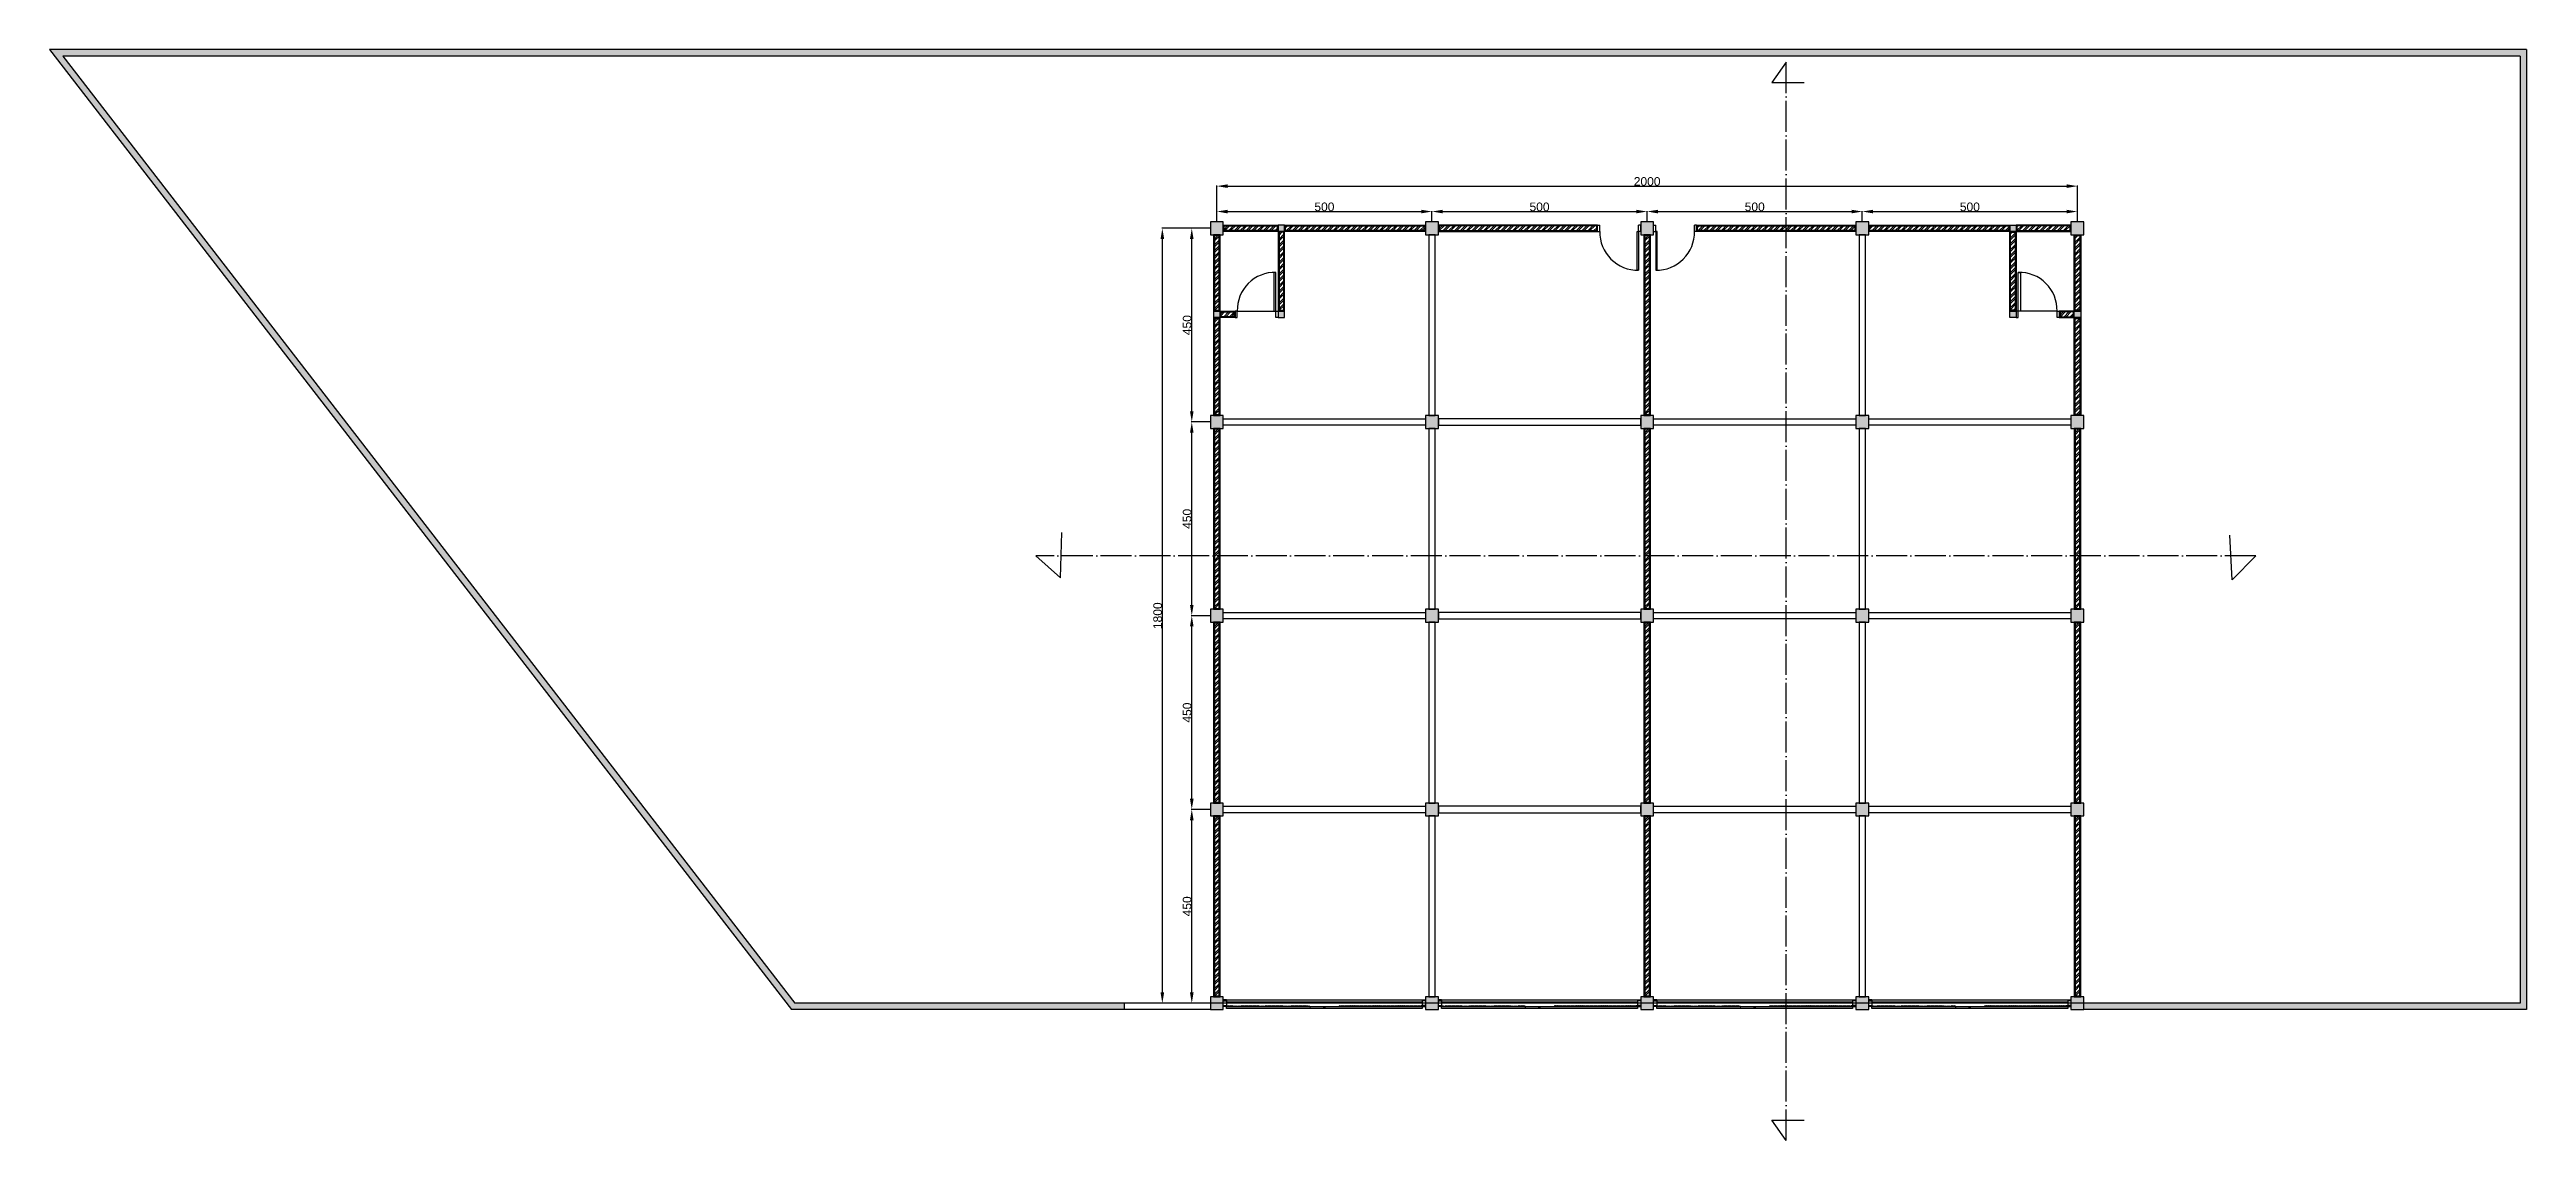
# Model space of a CAD drawing. Header units: centimetres. Extents: x 134057 to 145613, y 5028 to 39996.
# Drawn here: x 139857 to 145613, y 36708 to 39242 of the extents above; entities that cross this region are included whole.
import ezdxf

# ---------------------------------------------------------------- set-up
doc = ezdxf.new("R2010")
doc.units = ezdxf.units.CM
doc.header["$PDMODE"] = 2
doc.linetypes.add('ACAD_ISO04W100', pattern=[30, 24, -3, 0, -3])
for name, color, linetype in [('dinding', 151, 'Continuous'), ('kolom', 141, 'Continuous'), ('kuzen', 191, 'Continuous')]:
    doc.layers.add(name, color=color, linetype=linetype)
doc.layers.add('dinding dalam', color=101, linetype='Continuous', lineweight=25)
doc.layers.add('Pintu ruko', color=10, linetype='Continuous', lineweight=25)
doc.styles.get("Standard").update_dxf_attribs({"font": 'arial.ttf'})
doc.dimstyles.new('ISO-25', dxfattribs={"dimtxt": 2.5, "dimasz": 2.5, "dimexe": 1.25, "dimexo": 0.625, "dimtad": 1, "dimtxsty": 'Standard', "dimcen": 2.5, "dimadec": 0, "dimazin": 0, "dimtfac": 1, "dimtmove": 0, "dimatfit": 3, "dimfxl": 1, "dimarcsym": 0})
pattern_1 = [(45, (150, 0), (-6.7351921, 6.7351921), []), (45, (154.49, 0), (-6.7351921, 6.7351921), [])]

msp = doc.modelspace()

# ---------------------------------------------------------------- blocks, each defined once
blk = doc.blocks.new('*D3')
at = {"layer": 'Defpoints', "color": 0, "transparency": 16777216}
for p in [(143069.8, 38865.8), (142569.8, 38842), (143069.8, 38842)]:
    blk.add_point(p, dxfattribs=at)
at = {"layer": 'dinding', "color": 0, "lineweight": -2, "transparency": 16777216}
for p, q in [((142569.8, 38842.7), (142569.8, 38867)), ((142594.8, 38865.8), (143044.8, 38865.8)), ((143069.8, 38842.7), (143069.8, 38867))]:
    blk.add_line(p, q, dxfattribs=at)
at = {"layer": 'dinding', "color": 0, "transparency": 16777216}
for points in [[(142594.8, 38869.9), (142594.8, 38861.6), (142569.8, 38865.8)], [(143044.8, 38869.9), (143044.8, 38861.6), (143069.8, 38865.8)]]:
    blk.add_solid(points, dxfattribs=at)
at = {"layer": 'dinding', "color": 0, "transparency": 16777216, "insert": (142819.8, 38876.6), "char_height": 20, "attachment_point": 5}
blk.add_mtext('500', dxfattribs=at)
blk = doc.blocks.new('*D4')
at = {"layer": 'Defpoints', "color": 0, "transparency": 16777216}
for p in [(143569.8, 38865.8), (143069.8, 38842), (143569.8, 38842)]:
    blk.add_point(p, dxfattribs=at)
at = {"layer": 'dinding', "color": 0, "lineweight": -2, "transparency": 16777216}
for p, q in [((143069.8, 38842.7), (143069.8, 38867)), ((143094.8, 38865.8), (143544.8, 38865.8)), ((143569.8, 38842.7), (143569.8, 38867))]:
    blk.add_line(p, q, dxfattribs=at)
at = {"layer": 'dinding', "color": 0, "transparency": 16777216}
for points in [[(143094.8, 38869.9), (143094.8, 38861.6), (143069.8, 38865.8)], [(143544.8, 38869.9), (143544.8, 38861.6), (143569.8, 38865.8)]]:
    blk.add_solid(points, dxfattribs=at)
at = {"layer": 'dinding', "color": 0, "transparency": 16777216, "insert": (143319.8, 38876.6), "char_height": 20, "attachment_point": 5}
blk.add_mtext('500', dxfattribs=at)
blk = doc.blocks.new('*D5')
at = {"layer": 'Defpoints', "color": 0, "transparency": 16777216}
for p in [(144069.8, 38865.8), (143569.8, 38842), (144069.8, 38842)]:
    blk.add_point(p, dxfattribs=at)
at = {"layer": 'dinding', "color": 0, "lineweight": -2, "transparency": 16777216}
for p, q in [((143569.8, 38842.7), (143569.8, 38867)), ((143594.8, 38865.8), (144044.8, 38865.8)), ((144069.8, 38842.7), (144069.8, 38867))]:
    blk.add_line(p, q, dxfattribs=at)
at = {"layer": 'dinding', "color": 0, "transparency": 16777216}
for points in [[(143594.8, 38869.9), (143594.8, 38861.6), (143569.8, 38865.8)], [(144044.8, 38869.9), (144044.8, 38861.6), (144069.8, 38865.8)]]:
    blk.add_solid(points, dxfattribs=at)
at = {"layer": 'dinding', "color": 0, "transparency": 16777216, "insert": (143819.8, 38876.6), "char_height": 20, "attachment_point": 5}
blk.add_mtext('500', dxfattribs=at)
blk = doc.blocks.new('*D6')
at = {"layer": 'Defpoints', "color": 0, "transparency": 16777216}
for p in [(144569.8, 38865.8), (144069.8, 38842), (144569.8, 38842)]:
    blk.add_point(p, dxfattribs=at)
at = {"layer": 'dinding', "color": 0, "lineweight": -2, "transparency": 16777216}
for p, q in [((144069.8, 38842.7), (144069.8, 38867)), ((144094.8, 38865.8), (144544.8, 38865.8)), ((144569.8, 38842.7), (144569.8, 38867))]:
    blk.add_line(p, q, dxfattribs=at)
at = {"layer": 'dinding', "color": 0, "transparency": 16777216}
for points in [[(144094.8, 38869.9), (144094.8, 38861.6), (144069.8, 38865.8)], [(144544.8, 38869.9), (144544.8, 38861.6), (144569.8, 38865.8)]]:
    blk.add_solid(points, dxfattribs=at)
at = {"layer": 'dinding', "color": 0, "transparency": 16777216, "insert": (144319.8, 38876.6), "char_height": 20, "attachment_point": 5}
blk.add_mtext('500', dxfattribs=at)
blk = doc.blocks.new('*D7')
at = {"layer": 'Defpoints', "color": 0, "transparency": 16777216}
for p in [(144569.8, 38924.8), (142569.8, 38842), (144569.8, 38842)]:
    blk.add_point(p, dxfattribs=at)
at = {"layer": 'dinding', "color": 0, "lineweight": -2, "transparency": 16777216}
for p, q in [((142569.8, 38842.7), (142569.8, 38926.1)), ((142594.8, 38924.8), (144544.8, 38924.8)), ((144569.8, 38842.7), (144569.8, 38926.1))]:
    blk.add_line(p, q, dxfattribs=at)
at = {"layer": 'dinding', "color": 0, "transparency": 16777216}
for points in [[(142594.8, 38929), (142594.8, 38920.6), (142569.8, 38924.8)], [(144544.8, 38929), (144544.8, 38920.6), (144569.8, 38924.8)]]:
    blk.add_solid(points, dxfattribs=at)
at = {"layer": 'dinding', "color": 0, "transparency": 16777216, "insert": (143569.8, 38935.6), "char_height": 20, "attachment_point": 5}
blk.add_mtext('2000', dxfattribs=at)
blk = doc.blocks.new('*D8')
at = {"layer": 'Defpoints', "color": 0, "transparency": 16777216}
for p in [(142511.6, 38827), (142554.8, 38827), (142554.8, 38377)]:
    blk.add_point(p, dxfattribs=at)
at = {"layer": 'dinding', "color": 0, "lineweight": -2, "transparency": 16777216}
for p, q in [((142554.2, 38827), (142510.4, 38827)), ((142511.6, 38402), (142511.6, 38802)), ((142554.2, 38377), (142510.4, 38377))]:
    blk.add_line(p, q, dxfattribs=at)
at = {"layer": 'dinding', "color": 0, "transparency": 16777216}
for points in [[(142507.4, 38802), (142515.8, 38802), (142511.6, 38827)], [(142507.4, 38402), (142515.8, 38402), (142511.6, 38377)]]:
    blk.add_solid(points, dxfattribs=at)
at = {"layer": 'dinding', "color": 0, "transparency": 16777216, "insert": (142500.8, 38602), "char_height": 20, "attachment_point": 5, "rotation": 90}
blk.add_mtext('450', dxfattribs=at)
blk = doc.blocks.new('*D9')
at = {"layer": 'Defpoints', "color": 0, "transparency": 16777216}
for p in [(142511.6, 38377), (142554.8, 38377), (142554.8, 37927)]:
    blk.add_point(p, dxfattribs=at)
at = {"layer": 'dinding', "color": 0, "lineweight": -2, "transparency": 16777216}
for p, q in [((142554.2, 38377), (142510.4, 38377)), ((142511.6, 37952), (142511.6, 38352)), ((142554.2, 37927), (142510.4, 37927))]:
    blk.add_line(p, q, dxfattribs=at)
at = {"layer": 'dinding', "color": 0, "transparency": 16777216}
for points in [[(142507.4, 38352), (142515.8, 38352), (142511.6, 38377)], [(142507.4, 37952), (142515.8, 37952), (142511.6, 37927)]]:
    blk.add_solid(points, dxfattribs=at)
at = {"layer": 'dinding', "color": 0, "transparency": 16777216, "insert": (142500.8, 38152), "char_height": 20, "attachment_point": 5, "rotation": 90}
blk.add_mtext('450', dxfattribs=at)
blk = doc.blocks.new('*D10')
at = {"layer": 'Defpoints', "color": 0, "transparency": 16777216}
for p in [(142511.6, 37927), (142554.8, 37927), (142554.8, 37477)]:
    blk.add_point(p, dxfattribs=at)
at = {"layer": 'dinding', "color": 0, "lineweight": -2, "transparency": 16777216}
for p, q in [((142554.2, 37927), (142510.4, 37927)), ((142511.6, 37502), (142511.6, 37902)), ((142554.2, 37477), (142510.4, 37477))]:
    blk.add_line(p, q, dxfattribs=at)
at = {"layer": 'dinding', "color": 0, "transparency": 16777216}
for points in [[(142507.4, 37902), (142515.8, 37902), (142511.6, 37927)], [(142507.4, 37502), (142515.8, 37502), (142511.6, 37477)]]:
    blk.add_solid(points, dxfattribs=at)
at = {"layer": 'dinding', "color": 0, "transparency": 16777216, "insert": (142500.8, 37702), "char_height": 20, "attachment_point": 5, "rotation": 90}
blk.add_mtext('450', dxfattribs=at)
blk = doc.blocks.new('*D11')
at = {"layer": 'Defpoints', "color": 0, "transparency": 16777216}
for p in [(142511.6, 37477), (142554.8, 37477), (142554.8, 37027)]:
    blk.add_point(p, dxfattribs=at)
at = {"layer": 'dinding', "color": 0, "lineweight": -2, "transparency": 16777216}
for p, q in [((142554.2, 37477), (142510.4, 37477)), ((142511.6, 37052), (142511.6, 37452)), ((142554.2, 37027), (142510.4, 37027))]:
    blk.add_line(p, q, dxfattribs=at)
at = {"layer": 'dinding', "color": 0, "transparency": 16777216}
for points in [[(142507.4, 37452), (142515.8, 37452), (142511.6, 37477)], [(142507.4, 37052), (142515.8, 37052), (142511.6, 37027)]]:
    blk.add_solid(points, dxfattribs=at)
at = {"layer": 'dinding', "color": 0, "transparency": 16777216, "insert": (142500.8, 37252), "char_height": 20, "attachment_point": 5, "rotation": 90}
blk.add_mtext('450', dxfattribs=at)
blk = doc.blocks.new('*D12')
at = {"layer": 'Defpoints', "color": 0, "transparency": 16777216}
for p in [(142443.2, 38827), (142554.8, 38827), (142554.8, 37027)]:
    blk.add_point(p, dxfattribs=at)
at = {"layer": 'dinding', "color": 0, "lineweight": -2, "transparency": 16777216}
for p, q in [((142554.2, 38827), (142442, 38827)), ((142443.2, 37052), (142443.2, 38802)), ((142554.2, 37027), (142442, 37027))]:
    blk.add_line(p, q, dxfattribs=at)
at = {"layer": 'dinding', "color": 0, "transparency": 16777216}
for points in [[(142439, 38802), (142447.4, 38802), (142443.2, 38827)], [(142439, 37052), (142447.4, 37052), (142443.2, 37027)]]:
    blk.add_solid(points, dxfattribs=at)
at = {"layer": 'dinding', "color": 0, "transparency": 16777216, "insert": (142432.4, 37927), "char_height": 20, "attachment_point": 5, "rotation": 90}
blk.add_mtext('1800', dxfattribs=at)

# ---------------------------------------------------------------- dimensions: what is measured, and where the dimension line sits
at = {"layer": 'dinding'}
for base, p1, p2, picture, middle in [((144569.82, 38924.805), (142569.82, 38842.027), (144569.82, 38842.027), '*D7', (143569.82, 38935.642)), ((143069.82, 38865.769), (142569.82, 38842.027), (143069.82, 38842.027), '*D3', (142819.82, 38876.605)), ((143569.82, 38865.769), (143069.82, 38842.027), (143569.82, 38842.027), '*D4', (143319.82, 38876.605)), ((144069.82, 38865.769), (143569.82, 38842.027), (144069.82, 38842.027), '*D5', (143819.82, 38876.605)), ((144569.82, 38865.769), (144069.82, 38842.027), (144569.82, 38842.027), '*D6', (144319.82, 38876.605))]:
    dim = msp.add_linear_dim(base=base, p1=p1, p2=p2, dimstyle='ISO-25', override={"dimtxt": 20, "dimasz": 25}, dxfattribs=at)
    dim.commit()
    dim.dimension.update_dxf_attribs({"geometry": picture, "text_midpoint": middle})
for base, p1, p2, picture, middle in [((142443.2, 38827.027), (142554.82, 37027.027), (142554.82, 38827.027), '*D12', (142432.364, 37927.027)), ((142511.605, 38827.027), (142554.82, 38377.027), (142554.82, 38827.027), '*D8', (142500.768, 38602.027)), ((142511.605, 38377.027), (142554.82, 37927.027), (142554.82, 38377.027), '*D9', (142500.768, 38152.027)), ((142511.605, 37927.027), (142554.82, 37477.027), (142554.82, 37927.027), '*D10', (142500.768, 37702.027)), ((142511.605, 37477.027), (142554.82, 37027.027), (142554.82, 37477.027), '*D11', (142500.768, 37252.027))]:
    dim = msp.add_linear_dim(base=base, p1=p1, p2=p2, angle=90, dimstyle='ISO-25', override={"dimtxt": 20, "dimasz": 25}, dxfattribs=at)
    dim.commit()
    dim.dimension.update_dxf_attribs({"geometry": picture, "text_midpoint": middle})

# ---------------------------------------------------------------- hatches: boundary and pattern name
at = {"layer": 'dinding', "true_color": 0x636466}
h = msp.add_hatch(dxfattribs=at)
h.set_pattern_fill('AR-CONC', color=251, scale=0.087)
h.paths.add_polyline_path([(142354.82, 37027.027), (141588.938, 37027.027), (139887.695, 39227.027), (139857.133, 39242.027), (141581.576, 37012.027), (142354.82, 37012.027)])
h = msp.add_hatch(dxfattribs=at)
h.set_pattern_fill('AR-CONC', color=251, scale=0.087)
h.paths.add_polyline_path([(145613.301, 39242.027), (139857.133, 39242.027), (139887.695, 39227.027), (145598.301, 39227.027), (145598.301, 37027.027), (144584.82, 37027.027), (144584.82, 37012.027), (145613.301, 37012.027)])
h = msp.add_hatch(color=251, dxfattribs=at)
h.dxf.hatch_style = 1
h.paths.add_polyline_path([(142584.82, 38842.027), (142554.82, 38842.027), (142554.82, 38812.027), (142584.82, 38812.027)])
h.paths.add_polyline_path([(142727.32, 38834.527), (142712.32, 38834.527), (142712.32, 38819.527), (142727.32, 38819.527)])
h.paths.add_polyline_path([(142577.32, 38634.527), (142562.32, 38634.527), (142562.32, 38619.527), (142577.32, 38619.527)])
h.paths.add_polyline_path([(142727.32, 38634.527), (142712.32, 38634.527), (142712.32, 38619.527), (142727.32, 38619.527)])
h.paths.add_polyline_path([(143084.82, 38842.027), (143054.82, 38842.027), (143054.82, 38812.027), (143084.82, 38812.027)])
h.paths.add_polyline_path([(143584.82, 38842.027), (143554.82, 38842.027), (143554.82, 38812.027), (143584.82, 38812.027)])
h.paths.add_polyline_path([(144084.82, 38842.027), (144054.82, 38842.027), (144054.82, 38812.027), (144084.82, 38812.027)])
h.paths.add_polyline_path([(144427.32, 38834.527), (144412.32, 38834.527), (144412.32, 38819.527), (144427.32, 38819.527)])
h.paths.add_polyline_path([(144584.82, 38842.027), (144554.82, 38842.027), (144554.82, 38812.027), (144584.82, 38812.027)])
h.paths.add_polyline_path([(144427.32, 38634.527), (144412.32, 38634.527), (144412.32, 38619.527), (144427.32, 38619.527)])
h.paths.add_polyline_path([(144577.32, 38634.527), (144562.32, 38634.527), (144562.32, 38619.527), (144577.32, 38619.527)])
h.paths.add_polyline_path([(144584.82, 38392.027), (144554.82, 38392.027), (144554.82, 38362.027), (144584.82, 38362.027)])
h.paths.add_polyline_path([(144084.82, 38392.027), (144054.82, 38392.027), (144054.82, 38362.027), (144084.82, 38362.027)])
h.paths.add_polyline_path([(143584.82, 38392.027), (143554.82, 38392.027), (143554.82, 38362.027), (143584.82, 38362.027)])
h.paths.add_polyline_path([(143084.82, 38392.027), (143054.82, 38392.027), (143054.82, 38362.027), (143084.82, 38362.027)])
h.paths.add_polyline_path([(142584.82, 38392.027), (142554.82, 38392.027), (142554.82, 38362.027), (142584.82, 38362.027)])
h.paths.add_polyline_path([(142584.82, 37942.027), (142554.82, 37942.027), (142554.82, 37912.027), (142584.82, 37912.027)])
h.paths.add_polyline_path([(143084.82, 37942.027), (143054.82, 37942.027), (143054.82, 37912.027), (143084.82, 37912.027)])
h.paths.add_polyline_path([(143584.82, 37942.027), (143554.82, 37942.027), (143554.82, 37912.027), (143584.82, 37912.027)])
h.paths.add_polyline_path([(144084.82, 37942.027), (144054.82, 37942.027), (144054.82, 37912.027), (144084.82, 37912.027)])
h.paths.add_polyline_path([(144584.82, 37942.027), (144554.82, 37942.027), (144554.82, 37912.027), (144584.82, 37912.027)])
h.paths.add_polyline_path([(144584.82, 37492.027), (144554.82, 37492.027), (144554.82, 37462.027), (144584.82, 37462.027)])
h.paths.add_polyline_path([(144084.82, 37492.027), (144054.82, 37492.027), (144054.82, 37462.027), (144084.82, 37462.027)])
h.paths.add_polyline_path([(143584.82, 37492.027), (143554.82, 37492.027), (143554.82, 37462.027), (143584.82, 37462.027)])
h.paths.add_polyline_path([(143084.82, 37492.027), (143054.82, 37492.027), (143054.82, 37462.027), (143084.82, 37462.027)])
h.paths.add_polyline_path([(142584.82, 37492.027), (142554.82, 37492.027), (142554.82, 37462.027), (142584.82, 37462.027)])
h.paths.add_polyline_path([(142584.82, 37027.027), (142554.82, 37027.027), (142554.82, 37012.027), (142584.82, 37012.027)])
h.paths.add_polyline_path([(142584.82, 37042.027), (142554.82, 37042.027), (142554.82, 37027.027), (142584.82, 37027.027)])
h.paths.add_polyline_path([(143084.82, 37027.027), (143054.82, 37027.027), (143054.82, 37012.027), (143084.82, 37012.027)])
h.paths.add_polyline_path([(143084.82, 37042.027), (143054.82, 37042.027), (143054.82, 37027.027), (143084.82, 37027.027)])
h.paths.add_polyline_path([(143584.82, 37027.027), (143554.82, 37027.027), (143554.82, 37012.027), (143584.82, 37012.027)])
h.paths.add_polyline_path([(143584.82, 37042.027), (143554.82, 37042.027), (143554.82, 37027.027), (143584.82, 37027.027)])
h.paths.add_polyline_path([(144084.82, 37027.027), (144054.82, 37027.027), (144054.82, 37012.027), (144084.82, 37012.027)])
h.paths.add_polyline_path([(144084.82, 37042.027), (144054.82, 37042.027), (144054.82, 37027.027), (144084.82, 37027.027)])
h.paths.add_polyline_path([(144584.82, 37027.027), (144554.82, 37027.027), (144554.82, 37012.027), (144584.82, 37012.027)])
h.paths.add_polyline_path([(144584.82, 37042.027), (144554.82, 37042.027), (144554.82, 37027.027), (144584.82, 37027.027)])
h = msp.add_hatch(dxfattribs=at)
h.set_pattern_fill('ANSI32', color=251)
h.paths.add_polyline_path([(142575.32, 38810.027), (142569.82, 38810.027), (142569.82, 38636.527), (142575.32, 38636.527)])
h.paths.add_polyline_path([(142569.82, 38810.027), (142564.32, 38810.027), (142564.32, 38636.527), (142569.82, 38636.527)])
h = msp.add_hatch(dxfattribs=at)
h.set_pattern_fill('ANSI32', color=251)
h.paths.add_polyline_path([(142710.32, 38827.027), (142586.82, 38827.027), (142586.82, 38821.527), (142710.32, 38821.527)])
h.paths.add_polyline_path([(142710.32, 38832.527), (142586.82, 38832.527), (142586.82, 38827.027), (142710.32, 38827.027)])
h = msp.add_hatch(dxfattribs=at)
h.set_pattern_fill('ANSI32', color=251)
h.set_pattern_definition(pattern_1)
h.paths.add_polyline_path([(142725.32, 38817.527), (142719.82, 38817.527), (142719.82, 38636.527), (142725.32, 38636.527)])
h.paths.add_polyline_path([(142719.82, 38817.527), (142714.32, 38817.527), (142714.32, 38636.527), (142719.82, 38636.527)])
h = msp.add_hatch(dxfattribs=at)
h.set_pattern_fill('ANSI32', color=251)
h.paths.add_polyline_path([(143052.82, 38832.527), (142729.32, 38832.527), (142729.32, 38821.527), (143052.82, 38821.527)])
h.paths.add_polyline_path([(143452.82, 38832.527), (143086.82, 38832.527), (143086.82, 38821.527), (143452.82, 38821.527)])
h.paths.add_polyline_path([(144052.82, 38832.527), (143686.82, 38832.527), (143686.82, 38821.527), (144052.82, 38821.527)])
h.paths.add_polyline_path([(144410.32, 38832.527), (144086.82, 38832.527), (144086.82, 38821.527), (144410.32, 38821.527)])
h = msp.add_hatch(dxfattribs=at)
h.set_pattern_fill('ANSI32', color=251)
h.set_pattern_definition([(45, (1000, -7e-12), (-6.7351921, 6.7351921), []), (45, (1004.49, -7e-12), (-6.7351921, 6.7351921), [])])
h.paths.add_polyline_path([(143575.32, 38810.027), (143564.32, 38810.027), (143564.32, 38394.027), (143575.32, 38394.027)])
h = msp.add_hatch(dxfattribs=at)
h.set_pattern_fill('ANSI32', color=251)
h.set_pattern_definition(pattern_1)
h.paths.add_polyline_path([(144414.32, 38817.527), (144419.82, 38817.527), (144419.82, 38636.527), (144414.32, 38636.527)])
h.paths.add_polyline_path([(144419.82, 38817.527), (144425.32, 38817.527), (144425.32, 38636.527), (144419.82, 38636.527)])
h = msp.add_hatch(dxfattribs=at)
h.set_pattern_fill('ANSI32', color=251)
h.paths.add_polyline_path([(144429.32, 38827.027), (144552.82, 38827.027), (144552.82, 38821.527), (144429.32, 38821.527)])
h.paths.add_polyline_path([(144429.32, 38832.527), (144552.82, 38832.527), (144552.82, 38827.027), (144429.32, 38827.027)])
h = msp.add_hatch(dxfattribs=at)
h.set_pattern_fill('ANSI32', color=251)
h.paths.add_polyline_path([(144564.32, 38810.027), (144569.82, 38810.027), (144569.82, 38636.527), (144564.32, 38636.527)])
h.paths.add_polyline_path([(144569.82, 38810.027), (144575.32, 38810.027), (144575.32, 38636.527), (144569.82, 38636.527)])
h = msp.add_hatch(dxfattribs=at)
h.set_pattern_fill('ANSI32', color=251)
h.paths.add_polyline_path([(142610.32, 38627.027), (142579.32, 38627.027), (142579.32, 38621.527), (142610.32, 38621.527)])
h.paths.add_polyline_path([(142610.32, 38632.527), (142579.32, 38632.527), (142579.32, 38627.027), (142610.32, 38627.027)])
h = msp.add_hatch(dxfattribs=at)
h.set_pattern_fill('ANSI32', color=251)
h.paths.add_polyline_path([(144529.32, 38627.027), (144560.32, 38627.027), (144560.32, 38621.527), (144529.32, 38621.527)])
h.paths.add_polyline_path([(144529.32, 38632.527), (144560.32, 38632.527), (144560.32, 38627.027), (144529.32, 38627.027)])
h = msp.add_hatch(dxfattribs=at)
h.set_pattern_fill('ANSI32', color=251)
h.paths.add_polyline_path([(142575.32, 38617.527), (142564.32, 38617.527), (142564.32, 38394.027), (142575.32, 38394.027)])
h = msp.add_hatch(dxfattribs=at)
h.set_pattern_fill('ANSI32', color=251)
h.paths.add_polyline_path([(144564.32, 38617.527), (144575.32, 38617.527), (144575.32, 38394.027), (144564.32, 38394.027)])
h = msp.add_hatch(dxfattribs=at)
h.set_pattern_fill('ANSI32', color=251)
h.set_pattern_definition([(45, (0, -450), (-6.7351921, 6.7351921), []), (45, (4.49, -450), (-6.7351921, 6.7351921), [])])
h.paths.add_polyline_path([(142575.32, 38360.027), (142564.32, 38360.027), (142564.32, 37944.027), (142575.32, 37944.027)])
h = msp.add_hatch(dxfattribs=at)
h.set_pattern_fill('ANSI32', color=251)
h.set_pattern_definition([(45, (1000, -450), (-6.7351921, 6.7351921), []), (45, (1004.49, -450), (-6.7351921, 6.7351921), [])])
h.paths.add_polyline_path([(143575.32, 38360.027), (143564.32, 38360.027), (143564.32, 37944.027), (143575.32, 37944.027)])
h = msp.add_hatch(dxfattribs=at)
h.set_pattern_fill('ANSI32', color=251)
h.set_pattern_definition([(45, (2000, -450), (-6.7351921, 6.7351921), []), (45, (2004.49, -450), (-6.7351921, 6.7351921), [])])
h.paths.add_polyline_path([(144575.32, 38360.027), (144564.32, 38360.027), (144564.32, 37944.027), (144575.32, 37944.027)])
h = msp.add_hatch(dxfattribs=at)
h.set_pattern_fill('ANSI32', color=251)
h.set_pattern_definition([(45, (0, -900), (-6.7351921, 6.7351921), []), (45, (4.49, -900), (-6.7351921, 6.7351921), [])])
h.paths.add_polyline_path([(142575.32, 37910.027), (142564.32, 37910.027), (142564.32, 37494.027), (142575.32, 37494.027)])
h = msp.add_hatch(dxfattribs=at)
h.set_pattern_fill('ANSI32', color=251)
h.set_pattern_definition([(45, (1000, -900), (-6.7351921, 6.7351921), []), (45, (1004.49, -900), (-6.7351921, 6.7351921), [])])
h.paths.add_polyline_path([(143575.32, 37910.027), (143564.32, 37910.027), (143564.32, 37494.027), (143575.32, 37494.027)])
h = msp.add_hatch(dxfattribs=at)
h.set_pattern_fill('ANSI32', color=251)
h.set_pattern_definition([(45, (2000, -900), (-6.7351921, 6.7351921), []), (45, (2004.49, -900), (-6.7351921, 6.7351921), [])])
h.paths.add_polyline_path([(144575.32, 37910.027), (144564.32, 37910.027), (144564.32, 37494.027), (144575.32, 37494.027)])
h = msp.add_hatch(dxfattribs=at)
h.set_pattern_fill('ANSI32', color=251)
h.set_pattern_definition([(45, (0, -1350), (-6.7351921, 6.7351921), []), (45, (4.49, -1350), (-6.7351921, 6.7351921), [])])
h.paths.add_polyline_path([(142575.32, 37460.027), (142564.32, 37460.027), (142564.32, 37044.027), (142575.32, 37044.027)])
h = msp.add_hatch(dxfattribs=at)
h.set_pattern_fill('ANSI32', color=251)
h.set_pattern_definition([(45, (1000, -1350), (-6.7351921, 6.7351921), []), (45, (1004.49, -1350), (-6.7351921, 6.7351921), [])])
h.paths.add_polyline_path([(143575.32, 37460.027), (143564.32, 37460.027), (143564.32, 37044.027), (143575.32, 37044.027)])
h = msp.add_hatch(dxfattribs=at)
h.set_pattern_fill('ANSI32', color=251)
h.set_pattern_definition([(45, (2000, -1350), (-6.7351921, 6.7351921), []), (45, (2004.49, -1350), (-6.7351921, 6.7351921), [])])
h.paths.add_polyline_path([(144575.32, 37460.027), (144564.32, 37460.027), (144564.32, 37044.027), (144575.32, 37044.027)])

# ---------------------------------------------------------------- linework, layer by layer
for p, q in [((139857.133, 39242.027), (141581.576, 37012.027)), ((145613.301, 39242.027), (139857.133, 39242.027)), ((145598.301, 39227.027), (139887.695, 39227.027)), ((139887.695, 39227.027), (141588.938, 37027.027)), ((145598.301, 39227.027), (145598.301, 37027.027)), ((145613.301, 39242.027), (145613.301, 37012.027)), ((145598.301, 37027.027), (141588.938, 37027.027)), ((142554.82, 37012.027), (141581.576, 37012.027)), ((145613.301, 37012.027), (144584.82, 37012.027))]:
    msp.add_line(p, q)
at = {"linetype": 'ACAD_ISO04W100', "ltscale": 3}
for p, q in [((143892.559, 36708.271), (143892.559, 39212.799)), ((144984.708, 38066.445), (142149.195, 38066.445))]:
    msp.add_line(p, q, dxfattribs=at)
at = {"layer": 'dinding'}
for p, q in [((142354.82, 37027.027), (142354.82, 37012.027)), ((142554.82, 37042.027), (142554.82, 37027.027)), ((143054.82, 37027.027), (142584.82, 37027.027)), ((143554.82, 37027.027), (143084.82, 37027.027)), ((144054.82, 37027.027), (143584.82, 37027.027)), ((144554.82, 37027.027), (144084.82, 37027.027))]:
    msp.add_line(p, q, dxfattribs=at)
at = {"layer": 'dinding', "ltscale": 2000}
for p, q in [((142592.32, 37034.527), (142584.82, 37034.527)), ((142592.32, 37019.527), (142584.82, 37019.527)), ((142592.32, 37034.527), (142592.32, 37019.527)), ((142592.32, 37034.527), (142592.32, 37019.527)), ((142592.32, 37034.527), (142592.32, 37019.527)), ((143047.32, 37034.527), (143047.32, 37019.527)), ((143047.32, 37034.527), (143047.32, 37019.527)), ((143047.32, 37034.527), (143054.82, 37034.527)), ((143047.32, 37019.527), (143054.82, 37019.527)), ((143092.32, 37034.527), (143084.82, 37034.527)), ((143092.32, 37019.527), (143084.82, 37019.527)), ((143092.32, 37034.527), (143092.32, 37019.527)), ((143092.32, 37034.527), (143092.32, 37019.527)), ((143092.32, 37034.527), (143092.32, 37019.527)), ((143547.32, 37034.527), (143547.32, 37019.527)), ((143547.32, 37034.527), (143547.32, 37019.527)), ((143547.32, 37034.527), (143554.82, 37034.527)), ((143547.32, 37019.527), (143554.82, 37019.527)), ((143592.32, 37034.527), (143584.82, 37034.527)), ((143592.32, 37019.527), (143584.82, 37019.527)), ((143592.32, 37034.527), (143592.32, 37019.527)), ((143592.32, 37034.527), (143592.32, 37019.527)), ((143592.32, 37034.527), (143592.32, 37019.527)), ((144047.32, 37034.527), (144047.32, 37019.527)), ((144047.32, 37034.527), (144047.32, 37019.527)), ((144047.32, 37034.527), (144054.82, 37034.527)), ((144047.32, 37019.527), (144054.82, 37019.527)), ((144092.32, 37034.527), (144084.82, 37034.527)), ((144092.32, 37019.527), (144084.82, 37019.527)), ((144092.32, 37034.527), (144092.32, 37019.527)), ((144092.32, 37034.527), (144092.32, 37019.527)), ((144092.32, 37034.527), (144092.32, 37019.527)), ((144547.32, 37034.527), (144547.32, 37019.527)), ((144547.32, 37034.527), (144547.32, 37019.527)), ((144547.32, 37034.527), (144554.82, 37034.527)), ((144547.32, 37019.527), (144554.82, 37019.527))]:
    msp.add_line(p, q, dxfattribs=at)
at = {"layer": 'dinding'}
for points in [[(143892.559, 39212.799), (143859.762, 39165.457), (143935.014, 39165.457)], [(142149.37, 38066.445), (142206.141, 38014.65), (142209.905, 38120.653)], [(144984.708, 38066.445), (144929.44, 38010.384), (144923.743, 38114.293)], [(143892.559, 36708.271), (143859.762, 36755.614), (143935.014, 36755.614)]]:
    msp.add_lwpolyline(points, dxfattribs=at)
for points in [[(142577.32, 38634.527), (142577.32, 38812.027), (142562.32, 38812.027), (142562.32, 38634.527)], [(142575.32, 38636.527), (142575.32, 38810.027), (142564.32, 38810.027), (142564.32, 38636.527)], [(142584.82, 38834.527), (142712.32, 38834.527), (142712.32, 38819.527), (142584.82, 38819.527)], [(142586.82, 38832.527), (142710.32, 38832.527), (142710.32, 38821.527), (142586.82, 38821.527)], [(142712.32, 38819.527), (142727.32, 38819.527), (142727.32, 38834.527), (142712.32, 38834.527)], [(142727.32, 38634.527), (142727.32, 38819.527), (142712.32, 38819.527), (142712.32, 38634.527)], [(142725.32, 38636.527), (142725.32, 38817.527), (142714.32, 38817.527), (142714.32, 38636.527)], [(142727.32, 38834.527), (143054.82, 38834.527), (143054.82, 38819.527), (142727.32, 38819.527)], [(142729.32, 38832.527), (143052.82, 38832.527), (143052.82, 38821.527), (142729.32, 38821.527)], [(143077.32, 38392.027), (143077.32, 38812.027), (143062.32, 38812.027), (143062.32, 38392.027)], [(143454.82, 38834.527), (143084.82, 38834.527), (143084.82, 38819.527), (143454.82, 38819.527)], [(143452.82, 38832.527), (143086.82, 38832.527), (143086.82, 38821.527), (143452.82, 38821.527)], [(143577.32, 38392.027), (143577.32, 38812.027), (143562.32, 38812.027), (143562.32, 38392.027)], [(143575.32, 38394.027), (143575.32, 38810.027), (143564.32, 38810.027), (143564.32, 38394.027)], [(143684.82, 38834.527), (144054.82, 38834.527), (144054.82, 38819.527), (143684.82, 38819.527)], [(143686.82, 38832.527), (144052.82, 38832.527), (144052.82, 38821.527), (143686.82, 38821.527)], [(144077.32, 38392.027), (144077.32, 38812.027), (144062.32, 38812.027), (144062.32, 38392.027)], [(144084.82, 38834.527), (144412.32, 38834.527), (144412.32, 38819.527), (144084.82, 38819.527)], [(144086.82, 38832.527), (144410.32, 38832.527), (144410.32, 38821.527), (144086.82, 38821.527)], [(144427.32, 38819.527), (144412.32, 38819.527), (144412.32, 38834.527), (144427.32, 38834.527)], [(144412.32, 38634.527), (144412.32, 38819.527), (144427.32, 38819.527), (144427.32, 38634.527)], [(144414.32, 38636.527), (144414.32, 38817.527), (144425.32, 38817.527), (144425.32, 38636.527)], [(144554.82, 38834.527), (144427.32, 38834.527), (144427.32, 38819.527), (144554.82, 38819.527)], [(144552.82, 38832.527), (144429.32, 38832.527), (144429.32, 38821.527), (144552.82, 38821.527)], [(144562.32, 38634.527), (144562.32, 38812.027), (144577.32, 38812.027), (144577.32, 38634.527)], [(144564.32, 38636.527), (144564.32, 38810.027), (144575.32, 38810.027), (144575.32, 38636.527)], [(142562.32, 38619.527), (142577.32, 38619.527), (142577.32, 38634.527), (142562.32, 38634.527)], [(142577.32, 38634.527), (142612.32, 38634.527), (142612.32, 38619.527), (142577.32, 38619.527)], [(142579.32, 38632.527), (142610.32, 38632.527), (142610.32, 38621.527), (142579.32, 38621.527)], [(142712.32, 38619.527), (142727.32, 38619.527), (142727.32, 38634.527), (142712.32, 38634.527)], [(144427.32, 38619.527), (144412.32, 38619.527), (144412.32, 38634.527), (144427.32, 38634.527)], [(144562.32, 38634.527), (144527.32, 38634.527), (144527.32, 38619.527), (144562.32, 38619.527)], [(144560.32, 38632.527), (144529.32, 38632.527), (144529.32, 38621.527), (144560.32, 38621.527)], [(144577.32, 38619.527), (144562.32, 38619.527), (144562.32, 38634.527), (144577.32, 38634.527)], [(142577.32, 38392.027), (142577.32, 38619.527), (142562.32, 38619.527), (142562.32, 38392.027)], [(142575.32, 38394.027), (142575.32, 38617.527), (142564.32, 38617.527), (142564.32, 38394.027)], [(144562.32, 38392.027), (144562.32, 38619.527), (144577.32, 38619.527), (144577.32, 38392.027)], [(144564.32, 38394.027), (144564.32, 38617.527), (144575.32, 38617.527), (144575.32, 38394.027)], [(142577.32, 37942.027), (142577.32, 38362.027), (142562.32, 38362.027), (142562.32, 37942.027)], [(142575.32, 37944.027), (142575.32, 38360.027), (142564.32, 38360.027), (142564.32, 37944.027)], [(142584.82, 38384.527), (143054.82, 38384.527), (143054.82, 38369.527), (142584.82, 38369.527)], [(143077.32, 37942.027), (143077.32, 38362.027), (143062.32, 38362.027), (143062.32, 37942.027)], [(143554.82, 38384.527), (143084.82, 38384.527), (143084.82, 38369.527), (143554.82, 38369.527)], [(143577.32, 37942.027), (143577.32, 38362.027), (143562.32, 38362.027), (143562.32, 37942.027)], [(143575.32, 37944.027), (143575.32, 38360.027), (143564.32, 38360.027), (143564.32, 37944.027)], [(143584.82, 38384.527), (144054.82, 38384.527), (144054.82, 38369.527), (143584.82, 38369.527)], [(144077.32, 37942.027), (144077.32, 38362.027), (144062.32, 38362.027), (144062.32, 37942.027)], [(144084.82, 38384.527), (144554.82, 38384.527), (144554.82, 38369.527), (144084.82, 38369.527)], [(144577.32, 37942.027), (144577.32, 38362.027), (144562.32, 38362.027), (144562.32, 37942.027)], [(144575.32, 37944.027), (144575.32, 38360.027), (144564.32, 38360.027), (144564.32, 37944.027)], [(142584.82, 37934.527), (143054.82, 37934.527), (143054.82, 37919.527), (142584.82, 37919.527)], [(143554.82, 37934.527), (143084.82, 37934.527), (143084.82, 37919.527), (143554.82, 37919.527)], [(143584.82, 37934.527), (144054.82, 37934.527), (144054.82, 37919.527), (143584.82, 37919.527)], [(144084.82, 37934.527), (144554.82, 37934.527), (144554.82, 37919.527), (144084.82, 37919.527)], [(142577.32, 37492.027), (142577.32, 37912.027), (142562.32, 37912.027), (142562.32, 37492.027)], [(142575.32, 37494.027), (142575.32, 37910.027), (142564.32, 37910.027), (142564.32, 37494.027)], [(143077.32, 37492.027), (143077.32, 37912.027), (143062.32, 37912.027), (143062.32, 37492.027)], [(143577.32, 37492.027), (143577.32, 37912.027), (143562.32, 37912.027), (143562.32, 37492.027)], [(143575.32, 37494.027), (143575.32, 37910.027), (143564.32, 37910.027), (143564.32, 37494.027)], [(144077.32, 37492.027), (144077.32, 37912.027), (144062.32, 37912.027), (144062.32, 37492.027)], [(144577.32, 37492.027), (144577.32, 37912.027), (144562.32, 37912.027), (144562.32, 37492.027)], [(144575.32, 37494.027), (144575.32, 37910.027), (144564.32, 37910.027), (144564.32, 37494.027)], [(142584.82, 37484.527), (143054.82, 37484.527), (143054.82, 37469.527), (142584.82, 37469.527)], [(143554.82, 37484.527), (143084.82, 37484.527), (143084.82, 37469.527), (143554.82, 37469.527)], [(143584.82, 37484.527), (144054.82, 37484.527), (144054.82, 37469.527), (143584.82, 37469.527)], [(144084.82, 37484.527), (144554.82, 37484.527), (144554.82, 37469.527), (144084.82, 37469.527)], [(142577.32, 37042.027), (142577.32, 37462.027), (142562.32, 37462.027), (142562.32, 37042.027)], [(142575.32, 37044.027), (142575.32, 37460.027), (142564.32, 37460.027), (142564.32, 37044.027)], [(143077.32, 37042.027), (143077.32, 37462.027), (143062.32, 37462.027), (143062.32, 37042.027)], [(143577.32, 37042.027), (143577.32, 37462.027), (143562.32, 37462.027), (143562.32, 37042.027)], [(143575.32, 37044.027), (143575.32, 37460.027), (143564.32, 37460.027), (143564.32, 37044.027)], [(144077.32, 37042.027), (144077.32, 37462.027), (144062.32, 37462.027), (144062.32, 37042.027)], [(144577.32, 37042.027), (144577.32, 37462.027), (144562.32, 37462.027), (144562.32, 37042.027)], [(144575.32, 37044.027), (144575.32, 37460.027), (144564.32, 37460.027), (144564.32, 37044.027)]]:
    msp.add_lwpolyline(points, close=True, dxfattribs=at)
at = {"layer": 'dinding dalam', "ltscale": 2000}
for p, q in [((142584.82, 37032.527), (142592.32, 37032.527)), ((142584.82, 37021.527), (142592.32, 37021.527)), ((143054.82, 37032.527), (143047.32, 37032.527)), ((143054.82, 37021.527), (143047.32, 37021.527)), ((143084.82, 37032.527), (143092.32, 37032.527)), ((143084.82, 37021.527), (143092.32, 37021.527)), ((143554.82, 37032.527), (143547.32, 37032.527)), ((143554.82, 37021.527), (143547.32, 37021.527)), ((143584.82, 37032.527), (143592.32, 37032.527)), ((143584.82, 37021.527), (143592.32, 37021.527)), ((144054.82, 37032.527), (144047.32, 37032.527)), ((144054.82, 37021.527), (144047.32, 37021.527)), ((144084.82, 37032.527), (144092.32, 37032.527)), ((144084.82, 37021.527), (144092.32, 37021.527)), ((144554.82, 37032.527), (144547.32, 37032.527)), ((144554.82, 37021.527), (144547.32, 37021.527))]:
    msp.add_line(p, q, dxfattribs=at)
at = {"layer": 'kolom'}
for points in [[(142554.82, 38812.027), (142584.82, 38812.027), (142584.82, 38842.027), (142554.82, 38842.027)], [(143054.82, 38812.027), (143084.82, 38812.027), (143084.82, 38842.027), (143054.82, 38842.027)], [(143554.82, 38812.027), (143584.82, 38812.027), (143584.82, 38842.027), (143554.82, 38842.027)], [(144054.82, 38812.027), (144084.82, 38812.027), (144084.82, 38842.027), (144054.82, 38842.027)], [(144554.82, 38812.027), (144584.82, 38812.027), (144584.82, 38842.027), (144554.82, 38842.027)], [(142554.82, 38362.027), (142584.82, 38362.027), (142584.82, 38392.027), (142554.82, 38392.027)], [(143054.82, 38362.027), (143084.82, 38362.027), (143084.82, 38392.027), (143054.82, 38392.027)], [(143554.82, 38362.027), (143584.82, 38362.027), (143584.82, 38392.027), (143554.82, 38392.027)], [(144054.82, 38362.027), (144084.82, 38362.027), (144084.82, 38392.027), (144054.82, 38392.027)], [(144554.82, 38362.027), (144584.82, 38362.027), (144584.82, 38392.027), (144554.82, 38392.027)], [(142554.82, 37912.027), (142584.82, 37912.027), (142584.82, 37942.027), (142554.82, 37942.027)], [(143054.82, 37912.027), (143084.82, 37912.027), (143084.82, 37942.027), (143054.82, 37942.027)], [(143554.82, 37912.027), (143584.82, 37912.027), (143584.82, 37942.027), (143554.82, 37942.027)], [(144054.82, 37912.027), (144084.82, 37912.027), (144084.82, 37942.027), (144054.82, 37942.027)], [(144554.82, 37912.027), (144584.82, 37912.027), (144584.82, 37942.027), (144554.82, 37942.027)], [(142554.82, 37462.027), (142584.82, 37462.027), (142584.82, 37492.027), (142554.82, 37492.027)], [(143054.82, 37462.027), (143084.82, 37462.027), (143084.82, 37492.027), (143054.82, 37492.027)], [(143554.82, 37462.027), (143584.82, 37462.027), (143584.82, 37492.027), (143554.82, 37492.027)], [(144054.82, 37462.027), (144084.82, 37462.027), (144084.82, 37492.027), (144054.82, 37492.027)], [(144554.82, 37462.027), (144584.82, 37462.027), (144584.82, 37492.027), (144554.82, 37492.027)], [(143054.82, 37012.027), (143084.82, 37012.027), (143084.82, 37042.027), (143054.82, 37042.027)], [(143554.82, 37012.027), (143584.82, 37012.027), (143584.82, 37042.027), (143554.82, 37042.027)], [(144054.82, 37012.027), (144084.82, 37012.027), (144084.82, 37042.027), (144054.82, 37042.027)]]:
    msp.add_lwpolyline(points, close=True, dxfattribs=at)
for points in [[(142554.82, 37042.027), (142554.82, 37012.027), (142584.82, 37012.027), (142584.82, 37042.027), (142554.82, 37042.027)], [(144584.82, 37042.027), (144554.82, 37042.027), (144554.82, 37012.027), (144584.82, 37012.027), (144584.82, 37042.027)]]:
    msp.add_lwpolyline(points, dxfattribs=at)
at = {"layer": 'kuzen', "ltscale": 2000}
for p, q in [((143454.82, 38819.527), (143454.82, 38834.527)), ((143454.82, 38834.527), (143459.82, 38834.527)), ((143454.82, 38819.527), (143459.82, 38819.527)), ((143459.82, 38819.527), (143459.82, 38834.527)), ((143546.82, 38819.527), (143549.82, 38819.527)), ((143549.82, 38819.527), (143549.82, 38834.527)), ((143554.82, 38834.527), (143549.82, 38834.527)), ((143554.82, 38819.527), (143549.82, 38819.527)), ((143554.82, 38819.527), (143554.82, 38834.527)), ((143584.82, 38819.527), (143584.82, 38834.527)), ((143584.82, 38834.527), (143589.82, 38834.527)), ((143584.82, 38819.527), (143589.82, 38819.527)), ((143589.82, 38819.527), (143589.82, 38834.527)), ((143592.82, 38819.527), (143589.82, 38819.527)), ((143679.82, 38819.527), (143679.82, 38834.527)), ((143684.82, 38834.527), (143679.82, 38834.527)), ((143684.82, 38819.527), (143679.82, 38819.527)), ((143684.82, 38819.527), (143684.82, 38834.527)), ((142707.32, 38724.527), (142702.32, 38724.527)), ((142702.32, 38724.527), (142702.32, 38634.527)), ((142707.32, 38634.527), (142707.32, 38724.527)), ((144432.32, 38634.527), (144432.32, 38724.527)), ((144432.32, 38724.527), (144437.32, 38724.527)), ((144437.32, 38724.527), (144437.32, 38634.527)), ((142617.32, 38634.527), (142612.32, 38634.527)), ((142612.32, 38634.527), (142612.32, 38619.527)), ((142617.32, 38619.527), (142617.32, 38634.527)), ((142617.32, 38634.527), (142704.82, 38634.527)), ((142702.32, 38634.527), (142707.32, 38634.527)), ((142707.32, 38619.527), (142707.32, 38634.527)), ((142707.32, 38634.527), (142712.32, 38634.527)), ((142712.32, 38634.527), (142712.32, 38619.527)), ((144427.32, 38634.527), (144427.32, 38619.527)), ((144432.32, 38634.527), (144427.32, 38634.527)), ((144432.32, 38619.527), (144432.32, 38634.527)), ((144437.32, 38634.527), (144432.32, 38634.527)), ((144522.32, 38634.527), (144434.82, 38634.527)), ((144522.32, 38619.527), (144522.32, 38634.527)), ((144522.32, 38634.527), (144527.32, 38634.527)), ((144527.32, 38634.527), (144527.32, 38619.527)), ((142612.32, 38619.527), (142617.32, 38619.527)), ((142712.32, 38619.527), (142707.32, 38619.527)), ((144427.32, 38619.527), (144432.32, 38619.527)), ((144527.32, 38619.527), (144522.32, 38619.527))]:
    msp.add_line(p, q, dxfattribs=at)
at = {"layer": 'kuzen'}
for p, q in [((143546.82, 38729.527), (143546.82, 38819.527)), ((143549.82, 38819.527), (143549.82, 38729.527)), ((143589.82, 38819.527), (143589.82, 38729.527)), ((143592.82, 38729.527), (143592.82, 38819.527)), ((143549.82, 38729.527), (143546.82, 38729.527)), ((143589.82, 38729.527), (143592.82, 38729.527))]:
    msp.add_line(p, q, dxfattribs=at)
for centre, start, end in [((143548.32, 38818.027), 179.0289781, 270.9710219), ((143591.32, 38818.027), 269.0289781, 0.9710219)]:
    msp.add_arc(centre, 88.513, start, end, dxfattribs=at)
at = {"layer": 'kuzen', "ltscale": 2000}
for centre, start, end in [((142704.82, 38637.027), 88.363423, 181.636577), ((144434.82, 38637.027), 358.363423, 91.636577)]:
    msp.add_arc(centre, 87.536, start, end, dxfattribs=at)
at = {"layer": 'Pintu ruko', "ltscale": 2000}
for p, q in [((142592.32, 37034.527), (143047.32, 37034.527)), ((143047.32, 37029.527), (142592.32, 37029.527)), ((142592.32, 37019.527), (142592.32, 37021.527)), ((142592.32, 37014.527), (142592.32, 37019.527)), ((142592.32, 37019.527), (143047.32, 37019.527)), ((143047.32, 37014.527), (142592.32, 37014.527)), ((142818.32, 37014.527), (142818.32, 37019.527)), ((142821.32, 37014.527), (142821.32, 37019.527)), ((143047.32, 37019.527), (143047.32, 37014.527)), ((143092.32, 37034.527), (143547.32, 37034.527)), ((143547.32, 37029.527), (143092.32, 37029.527)), ((143092.32, 37019.527), (143092.32, 37021.527)), ((143092.32, 37014.527), (143092.32, 37019.527)), ((143092.32, 37019.527), (143547.32, 37019.527)), ((143547.32, 37014.527), (143092.32, 37014.527)), ((143318.32, 37014.527), (143318.32, 37019.527)), ((143321.32, 37014.527), (143321.32, 37019.527)), ((143547.32, 37019.527), (143547.32, 37014.527)), ((143592.32, 37034.527), (144047.32, 37034.527)), ((144047.32, 37029.527), (143592.32, 37029.527)), ((143592.32, 37019.527), (143592.32, 37021.527)), ((143592.32, 37014.527), (143592.32, 37019.527)), ((143592.32, 37019.527), (144047.32, 37019.527)), ((144047.32, 37014.527), (143592.32, 37014.527)), ((143818.32, 37014.527), (143818.32, 37019.527)), ((143821.32, 37014.527), (143821.32, 37019.527)), ((144047.32, 37019.527), (144047.32, 37014.527)), ((144092.32, 37034.527), (144547.32, 37034.527)), ((144547.32, 37029.527), (144092.32, 37029.527)), ((144092.32, 37019.527), (144092.32, 37021.527)), ((144092.32, 37014.527), (144092.32, 37019.527)), ((144092.32, 37019.527), (144547.32, 37019.527)), ((144547.32, 37014.527), (144092.32, 37014.527)), ((144318.32, 37014.527), (144318.32, 37019.527)), ((144321.32, 37014.527), (144321.32, 37019.527)), ((144547.32, 37019.527), (144547.32, 37014.527))]:
    msp.add_line(p, q, dxfattribs=at)
for points in [[(142592.32, 37020.962), (142595.998, 37020.962), (142597.162, 37018.355), (142599.276, 37021.527), (142600.303, 37018.355), (142602.417, 37021.527), (142603.444, 37018.355), (142605.559, 37021.527), (142606.586, 37018.355), (142608.7, 37021.527), (142609.727, 37018.355), (142611.841, 37021.527), (142612.868, 37018.355), (142614.983, 37021.527), (142616.01, 37018.355), (142618.124, 37021.527), (142619.151, 37018.355), (142621.266, 37021.527), (142622.292, 37018.355), (142624.407, 37021.527), (142625.434, 37018.355), (142627.548, 37021.527), (142628.575, 37018.355), (142630.69, 37021.527), (142631.716, 37018.355), (142633.831, 37021.527), (142634.858, 37018.355), (142636.972, 37021.527), (142637.999, 37018.355), (142640.114, 37021.527), (142641.141, 37018.355), (142643.255, 37021.527), (142644.282, 37018.355), (142646.396, 37021.527), (142647.423, 37018.355), (142649.538, 37021.527), (142650.565, 37018.355), (142652.679, 37021.527), (142653.706, 37018.355), (142655.82, 37021.527), (142656.847, 37018.355), (142658.962, 37021.527), (142659.989, 37018.355), (142662.103, 37021.527), (142663.13, 37018.355), (142665.245, 37021.527), (142666.271, 37018.355), (142668.386, 37021.527), (142669.413, 37018.355), (142671.527, 37021.527), (142672.554, 37018.355), (142674.669, 37021.527), (142675.695, 37018.355), (142677.81, 37021.527), (142678.837, 37018.355), (142680.951, 37021.527), (142681.978, 37018.355), (142684.093, 37021.527), (142685.12, 37018.355), (142687.234, 37021.527), (142688.261, 37018.355), (142690.375, 37021.527), (142691.402, 37018.355), (142693.517, 37021.527), (142694.544, 37018.355), (142696.658, 37021.527), (142697.685, 37018.355), (142699.799, 37021.527), (142700.826, 37018.355), (142702.941, 37021.527), (142703.968, 37018.355), (142706.082, 37021.527), (142707.109, 37018.355), (142709.223, 37021.527), (142710.25, 37018.355), (142712.365, 37021.527), (142713.392, 37018.355), (142715.506, 37021.527), (142716.533, 37018.355), (142718.648, 37021.527), (142719.674, 37018.355), (142721.789, 37021.527), (142722.816, 37018.355), (142724.93, 37021.527), (142725.957, 37018.355), (142728.072, 37021.527), (142729.099, 37018.355), (142731.213, 37021.527), (142732.24, 37018.355), (142734.354, 37021.527), (142735.381, 37018.355), (142737.496, 37021.527), (142738.523, 37018.355), (142740.637, 37021.527), (142741.664, 37018.355), (142743.778, 37021.527), (142744.805, 37018.355), (142746.92, 37021.527), (142747.947, 37018.355), (142750.061, 37021.527), (142751.088, 37018.355), (142753.202, 37021.527), (142754.229, 37018.355), (142756.344, 37021.527), (142757.371, 37018.355), (142759.485, 37021.527), (142760.512, 37018.355), (142762.627, 37021.527), (142763.653, 37018.355), (142765.768, 37021.527), (142766.795, 37018.355), (142768.909, 37021.527), (142769.936, 37018.355), (142772.051, 37021.527), (142773.077, 37018.355), (142775.192, 37021.527), (142776.219, 37018.355), (142778.333, 37021.527), (142779.36, 37018.355), (142781.475, 37021.527), (142782.502, 37018.355), (142784.616, 37021.527), (142785.779, 37018.92), (142787.674, 37018.92)], [(143047.32, 37020.962), (143043.642, 37020.962), (143042.478, 37018.355), (143040.364, 37021.527), (143039.337, 37018.355), (143037.222, 37021.527), (143036.196, 37018.355), (143034.081, 37021.527), (143033.054, 37018.355), (143030.94, 37021.527), (143029.913, 37018.355), (143027.798, 37021.527), (143026.771, 37018.355), (143024.657, 37021.527), (143023.63, 37018.355), (143021.516, 37021.527), (143020.489, 37018.355), (143018.374, 37021.527), (143017.347, 37018.355), (143015.233, 37021.527), (143014.206, 37018.355), (143012.092, 37021.527), (143011.065, 37018.355), (143008.95, 37021.527), (143007.923, 37018.355), (143005.809, 37021.527), (143004.782, 37018.355), (143002.668, 37021.527), (143001.641, 37018.355), (142999.526, 37021.527), (142998.499, 37018.355), (142996.385, 37021.527), (142995.358, 37018.355), (142993.243, 37021.527), (142992.217, 37018.355), (142990.102, 37021.527), (142989.075, 37018.355), (142986.961, 37021.527), (142985.934, 37018.355), (142983.819, 37021.527), (142982.793, 37018.355), (142980.678, 37021.527), (142979.651, 37018.355), (142977.537, 37021.527), (142976.51, 37018.355), (142974.395, 37021.527), (142973.368, 37018.355), (142971.254, 37021.527), (142970.227, 37018.355), (142968.113, 37021.527), (142967.086, 37018.355), (142964.971, 37021.527), (142963.944, 37018.355), (142961.83, 37021.527), (142960.803, 37018.355), (142958.689, 37021.527), (142957.662, 37018.355), (142955.547, 37021.527), (142954.52, 37018.355), (142952.406, 37021.527), (142951.379, 37018.355), (142949.264, 37021.527), (142948.238, 37018.355), (142946.123, 37021.527), (142945.096, 37018.355), (142942.982, 37021.527), (142941.955, 37018.355), (142939.84, 37021.527), (142938.814, 37018.355), (142936.699, 37021.527), (142935.672, 37018.355), (142933.558, 37021.527), (142932.531, 37018.355), (142930.416, 37021.527), (142929.389, 37018.355), (142927.275, 37021.527), (142926.248, 37018.355), (142924.134, 37021.527), (142923.107, 37018.355), (142920.992, 37021.527), (142919.965, 37018.355), (142917.851, 37021.527), (142916.824, 37018.355), (142914.71, 37021.527), (142913.683, 37018.355), (142911.568, 37021.527), (142910.541, 37018.355), (142908.427, 37021.527), (142907.4, 37018.355), (142905.286, 37021.527), (142904.259, 37018.355), (142902.144, 37021.527), (142901.117, 37018.355), (142899.003, 37021.527), (142897.976, 37018.355), (142895.861, 37021.527), (142894.835, 37018.355), (142892.72, 37021.527), (142891.693, 37018.355), (142889.579, 37021.527), (142888.552, 37018.355), (142886.437, 37021.527), (142885.41, 37018.355), (142883.296, 37021.527), (142882.269, 37018.355), (142880.155, 37021.527), (142879.128, 37018.355), (142877.013, 37021.527), (142875.986, 37018.355), (142873.872, 37021.527), (142872.845, 37018.355), (142870.731, 37021.527), (142869.704, 37018.355), (142867.589, 37021.527), (142866.562, 37018.355), (142864.448, 37021.527), (142863.421, 37018.355), (142861.307, 37021.527), (142860.28, 37018.355), (142858.165, 37021.527), (142857.138, 37018.355), (142855.024, 37021.527), (142853.861, 37018.92), (142851.966, 37018.92)], [(143092.32, 37020.962), (143095.998, 37020.962), (143097.162, 37018.355), (143099.276, 37021.527), (143100.303, 37018.355), (143102.417, 37021.527), (143103.444, 37018.355), (143105.559, 37021.527), (143106.586, 37018.355), (143108.7, 37021.527), (143109.727, 37018.355), (143111.841, 37021.527), (143112.868, 37018.355), (143114.983, 37021.527), (143116.01, 37018.355), (143118.124, 37021.527), (143119.151, 37018.355), (143121.266, 37021.527), (143122.292, 37018.355), (143124.407, 37021.527), (143125.434, 37018.355), (143127.548, 37021.527), (143128.575, 37018.355), (143130.69, 37021.527), (143131.716, 37018.355), (143133.831, 37021.527), (143134.858, 37018.355), (143136.972, 37021.527), (143137.999, 37018.355), (143140.114, 37021.527), (143141.141, 37018.355), (143143.255, 37021.527), (143144.282, 37018.355), (143146.396, 37021.527), (143147.423, 37018.355), (143149.538, 37021.527), (143150.565, 37018.355), (143152.679, 37021.527), (143153.706, 37018.355), (143155.82, 37021.527), (143156.847, 37018.355), (143158.962, 37021.527), (143159.989, 37018.355), (143162.103, 37021.527), (143163.13, 37018.355), (143165.245, 37021.527), (143166.271, 37018.355), (143168.386, 37021.527), (143169.413, 37018.355), (143171.527, 37021.527), (143172.554, 37018.355), (143174.669, 37021.527), (143175.695, 37018.355), (143177.81, 37021.527), (143178.837, 37018.355), (143180.951, 37021.527), (143181.978, 37018.355), (143184.093, 37021.527), (143185.12, 37018.355), (143187.234, 37021.527), (143188.261, 37018.355), (143190.375, 37021.527), (143191.402, 37018.355), (143193.517, 37021.527), (143194.544, 37018.355), (143196.658, 37021.527), (143197.685, 37018.355), (143199.799, 37021.527), (143200.826, 37018.355), (143202.941, 37021.527), (143203.968, 37018.355), (143206.082, 37021.527), (143207.109, 37018.355), (143209.223, 37021.527), (143210.25, 37018.355), (143212.365, 37021.527), (143213.392, 37018.355), (143215.506, 37021.527), (143216.533, 37018.355), (143218.648, 37021.527), (143219.674, 37018.355), (143221.789, 37021.527), (143222.816, 37018.355), (143224.93, 37021.527), (143225.957, 37018.355), (143228.072, 37021.527), (143229.099, 37018.355), (143231.213, 37021.527), (143232.24, 37018.355), (143234.354, 37021.527), (143235.381, 37018.355), (143237.496, 37021.527), (143238.523, 37018.355), (143240.637, 37021.527), (143241.664, 37018.355), (143243.778, 37021.527), (143244.805, 37018.355), (143246.92, 37021.527), (143247.947, 37018.355), (143250.061, 37021.527), (143251.088, 37018.355), (143253.202, 37021.527), (143254.229, 37018.355), (143256.344, 37021.527), (143257.371, 37018.355), (143259.485, 37021.527), (143260.512, 37018.355), (143262.627, 37021.527), (143263.653, 37018.355), (143265.768, 37021.527), (143266.795, 37018.355), (143268.909, 37021.527), (143269.936, 37018.355), (143272.051, 37021.527), (143273.077, 37018.355), (143275.192, 37021.527), (143276.219, 37018.355), (143278.333, 37021.527), (143279.36, 37018.355), (143281.475, 37021.527), (143282.502, 37018.355), (143284.616, 37021.527), (143285.779, 37018.92), (143287.674, 37018.92)], [(143547.32, 37020.962), (143543.642, 37020.962), (143542.478, 37018.355), (143540.364, 37021.527), (143539.337, 37018.355), (143537.222, 37021.527), (143536.196, 37018.355), (143534.081, 37021.527), (143533.054, 37018.355), (143530.94, 37021.527), (143529.913, 37018.355), (143527.798, 37021.527), (143526.771, 37018.355), (143524.657, 37021.527), (143523.63, 37018.355), (143521.516, 37021.527), (143520.489, 37018.355), (143518.374, 37021.527), (143517.347, 37018.355), (143515.233, 37021.527), (143514.206, 37018.355), (143512.092, 37021.527), (143511.065, 37018.355), (143508.95, 37021.527), (143507.923, 37018.355), (143505.809, 37021.527), (143504.782, 37018.355), (143502.668, 37021.527), (143501.641, 37018.355), (143499.526, 37021.527), (143498.499, 37018.355), (143496.385, 37021.527), (143495.358, 37018.355), (143493.243, 37021.527), (143492.217, 37018.355), (143490.102, 37021.527), (143489.075, 37018.355), (143486.961, 37021.527), (143485.934, 37018.355), (143483.819, 37021.527), (143482.793, 37018.355), (143480.678, 37021.527), (143479.651, 37018.355), (143477.537, 37021.527), (143476.51, 37018.355), (143474.395, 37021.527), (143473.368, 37018.355), (143471.254, 37021.527), (143470.227, 37018.355), (143468.113, 37021.527), (143467.086, 37018.355), (143464.971, 37021.527), (143463.944, 37018.355), (143461.83, 37021.527), (143460.803, 37018.355), (143458.689, 37021.527), (143457.662, 37018.355), (143455.547, 37021.527), (143454.52, 37018.355), (143452.406, 37021.527), (143451.379, 37018.355), (143449.264, 37021.527), (143448.238, 37018.355), (143446.123, 37021.527), (143445.096, 37018.355), (143442.982, 37021.527), (143441.955, 37018.355), (143439.84, 37021.527), (143438.814, 37018.355), (143436.699, 37021.527), (143435.672, 37018.355), (143433.558, 37021.527), (143432.531, 37018.355), (143430.416, 37021.527), (143429.389, 37018.355), (143427.275, 37021.527), (143426.248, 37018.355), (143424.134, 37021.527), (143423.107, 37018.355), (143420.992, 37021.527), (143419.965, 37018.355), (143417.851, 37021.527), (143416.824, 37018.355), (143414.71, 37021.527), (143413.683, 37018.355), (143411.568, 37021.527), (143410.541, 37018.355), (143408.427, 37021.527), (143407.4, 37018.355), (143405.286, 37021.527), (143404.259, 37018.355), (143402.144, 37021.527), (143401.117, 37018.355), (143399.003, 37021.527), (143397.976, 37018.355), (143395.861, 37021.527), (143394.835, 37018.355), (143392.72, 37021.527), (143391.693, 37018.355), (143389.579, 37021.527), (143388.552, 37018.355), (143386.437, 37021.527), (143385.41, 37018.355), (143383.296, 37021.527), (143382.269, 37018.355), (143380.155, 37021.527), (143379.128, 37018.355), (143377.013, 37021.527), (143375.986, 37018.355), (143373.872, 37021.527), (143372.845, 37018.355), (143370.731, 37021.527), (143369.704, 37018.355), (143367.589, 37021.527), (143366.562, 37018.355), (143364.448, 37021.527), (143363.421, 37018.355), (143361.307, 37021.527), (143360.28, 37018.355), (143358.165, 37021.527), (143357.138, 37018.355), (143355.024, 37021.527), (143353.861, 37018.92), (143351.966, 37018.92)], [(143592.32, 37020.962), (143595.998, 37020.962), (143597.162, 37018.355), (143599.276, 37021.527), (143600.303, 37018.355), (143602.417, 37021.527), (143603.444, 37018.355), (143605.559, 37021.527), (143606.586, 37018.355), (143608.7, 37021.527), (143609.727, 37018.355), (143611.841, 37021.527), (143612.868, 37018.355), (143614.983, 37021.527), (143616.01, 37018.355), (143618.124, 37021.527), (143619.151, 37018.355), (143621.266, 37021.527), (143622.292, 37018.355), (143624.407, 37021.527), (143625.434, 37018.355), (143627.548, 37021.527), (143628.575, 37018.355), (143630.69, 37021.527), (143631.716, 37018.355), (143633.831, 37021.527), (143634.858, 37018.355), (143636.972, 37021.527), (143637.999, 37018.355), (143640.114, 37021.527), (143641.141, 37018.355), (143643.255, 37021.527), (143644.282, 37018.355), (143646.396, 37021.527), (143647.423, 37018.355), (143649.538, 37021.527), (143650.565, 37018.355), (143652.679, 37021.527), (143653.706, 37018.355), (143655.82, 37021.527), (143656.847, 37018.355), (143658.962, 37021.527), (143659.989, 37018.355), (143662.103, 37021.527), (143663.13, 37018.355), (143665.245, 37021.527), (143666.271, 37018.355), (143668.386, 37021.527), (143669.413, 37018.355), (143671.527, 37021.527), (143672.554, 37018.355), (143674.669, 37021.527), (143675.695, 37018.355), (143677.81, 37021.527), (143678.837, 37018.355), (143680.951, 37021.527), (143681.978, 37018.355), (143684.093, 37021.527), (143685.12, 37018.355), (143687.234, 37021.527), (143688.261, 37018.355), (143690.375, 37021.527), (143691.402, 37018.355), (143693.517, 37021.527), (143694.544, 37018.355), (143696.658, 37021.527), (143697.685, 37018.355), (143699.799, 37021.527), (143700.826, 37018.355), (143702.941, 37021.527), (143703.968, 37018.355), (143706.082, 37021.527), (143707.109, 37018.355), (143709.223, 37021.527), (143710.25, 37018.355), (143712.365, 37021.527), (143713.392, 37018.355), (143715.506, 37021.527), (143716.533, 37018.355), (143718.648, 37021.527), (143719.674, 37018.355), (143721.789, 37021.527), (143722.816, 37018.355), (143724.93, 37021.527), (143725.957, 37018.355), (143728.072, 37021.527), (143729.099, 37018.355), (143731.213, 37021.527), (143732.24, 37018.355), (143734.354, 37021.527), (143735.381, 37018.355), (143737.496, 37021.527), (143738.523, 37018.355), (143740.637, 37021.527), (143741.664, 37018.355), (143743.778, 37021.527), (143744.805, 37018.355), (143746.92, 37021.527), (143747.947, 37018.355), (143750.061, 37021.527), (143751.088, 37018.355), (143753.202, 37021.527), (143754.229, 37018.355), (143756.344, 37021.527), (143757.371, 37018.355), (143759.485, 37021.527), (143760.512, 37018.355), (143762.627, 37021.527), (143763.653, 37018.355), (143765.768, 37021.527), (143766.795, 37018.355), (143768.909, 37021.527), (143769.936, 37018.355), (143772.051, 37021.527), (143773.077, 37018.355), (143775.192, 37021.527), (143776.219, 37018.355), (143778.333, 37021.527), (143779.36, 37018.355), (143781.475, 37021.527), (143782.502, 37018.355), (143784.616, 37021.527), (143785.779, 37018.92), (143787.674, 37018.92)], [(144047.32, 37020.962), (144043.642, 37020.962), (144042.478, 37018.355), (144040.364, 37021.527), (144039.337, 37018.355), (144037.222, 37021.527), (144036.196, 37018.355), (144034.081, 37021.527), (144033.054, 37018.355), (144030.94, 37021.527), (144029.913, 37018.355), (144027.798, 37021.527), (144026.771, 37018.355), (144024.657, 37021.527), (144023.63, 37018.355), (144021.516, 37021.527), (144020.489, 37018.355), (144018.374, 37021.527), (144017.347, 37018.355), (144015.233, 37021.527), (144014.206, 37018.355), (144012.092, 37021.527), (144011.065, 37018.355), (144008.95, 37021.527), (144007.923, 37018.355), (144005.809, 37021.527), (144004.782, 37018.355), (144002.668, 37021.527), (144001.641, 37018.355), (143999.526, 37021.527), (143998.499, 37018.355), (143996.385, 37021.527), (143995.358, 37018.355), (143993.243, 37021.527), (143992.217, 37018.355), (143990.102, 37021.527), (143989.075, 37018.355), (143986.961, 37021.527), (143985.934, 37018.355), (143983.819, 37021.527), (143982.793, 37018.355), (143980.678, 37021.527), (143979.651, 37018.355), (143977.537, 37021.527), (143976.51, 37018.355), (143974.395, 37021.527), (143973.368, 37018.355), (143971.254, 37021.527), (143970.227, 37018.355), (143968.113, 37021.527), (143967.086, 37018.355), (143964.971, 37021.527), (143963.944, 37018.355), (143961.83, 37021.527), (143960.803, 37018.355), (143958.689, 37021.527), (143957.662, 37018.355), (143955.547, 37021.527), (143954.52, 37018.355), (143952.406, 37021.527), (143951.379, 37018.355), (143949.264, 37021.527), (143948.238, 37018.355), (143946.123, 37021.527), (143945.096, 37018.355), (143942.982, 37021.527), (143941.955, 37018.355), (143939.84, 37021.527), (143938.814, 37018.355), (143936.699, 37021.527), (143935.672, 37018.355), (143933.558, 37021.527), (143932.531, 37018.355), (143930.416, 37021.527), (143929.389, 37018.355), (143927.275, 37021.527), (143926.248, 37018.355), (143924.134, 37021.527), (143923.107, 37018.355), (143920.992, 37021.527), (143919.965, 37018.355), (143917.851, 37021.527), (143916.824, 37018.355), (143914.71, 37021.527), (143913.683, 37018.355), (143911.568, 37021.527), (143910.541, 37018.355), (143908.427, 37021.527), (143907.4, 37018.355), (143905.286, 37021.527), (143904.259, 37018.355), (143902.144, 37021.527), (143901.117, 37018.355), (143899.003, 37021.527), (143897.976, 37018.355), (143895.861, 37021.527), (143894.835, 37018.355), (143892.72, 37021.527), (143891.693, 37018.355), (143889.579, 37021.527), (143888.552, 37018.355), (143886.437, 37021.527), (143885.41, 37018.355), (143883.296, 37021.527), (143882.269, 37018.355), (143880.155, 37021.527), (143879.128, 37018.355), (143877.013, 37021.527), (143875.986, 37018.355), (143873.872, 37021.527), (143872.845, 37018.355), (143870.731, 37021.527), (143869.704, 37018.355), (143867.589, 37021.527), (143866.562, 37018.355), (143864.448, 37021.527), (143863.421, 37018.355), (143861.307, 37021.527), (143860.28, 37018.355), (143858.165, 37021.527), (143857.138, 37018.355), (143855.024, 37021.527), (143853.861, 37018.92), (143851.966, 37018.92)], [(144092.32, 37020.962), (144095.998, 37020.962), (144097.162, 37018.355), (144099.276, 37021.527), (144100.303, 37018.355), (144102.417, 37021.527), (144103.444, 37018.355), (144105.559, 37021.527), (144106.586, 37018.355), (144108.7, 37021.527), (144109.727, 37018.355), (144111.841, 37021.527), (144112.868, 37018.355), (144114.983, 37021.527), (144116.01, 37018.355), (144118.124, 37021.527), (144119.151, 37018.355), (144121.266, 37021.527), (144122.292, 37018.355), (144124.407, 37021.527), (144125.434, 37018.355), (144127.548, 37021.527), (144128.575, 37018.355), (144130.69, 37021.527), (144131.716, 37018.355), (144133.831, 37021.527), (144134.858, 37018.355), (144136.972, 37021.527), (144137.999, 37018.355), (144140.114, 37021.527), (144141.141, 37018.355), (144143.255, 37021.527), (144144.282, 37018.355), (144146.396, 37021.527), (144147.423, 37018.355), (144149.538, 37021.527), (144150.565, 37018.355), (144152.679, 37021.527), (144153.706, 37018.355), (144155.82, 37021.527), (144156.847, 37018.355), (144158.962, 37021.527), (144159.989, 37018.355), (144162.103, 37021.527), (144163.13, 37018.355), (144165.245, 37021.527), (144166.271, 37018.355), (144168.386, 37021.527), (144169.413, 37018.355), (144171.527, 37021.527), (144172.554, 37018.355), (144174.669, 37021.527), (144175.695, 37018.355), (144177.81, 37021.527), (144178.837, 37018.355), (144180.951, 37021.527), (144181.978, 37018.355), (144184.093, 37021.527), (144185.12, 37018.355), (144187.234, 37021.527), (144188.261, 37018.355), (144190.375, 37021.527), (144191.402, 37018.355), (144193.517, 37021.527), (144194.544, 37018.355), (144196.658, 37021.527), (144197.685, 37018.355), (144199.799, 37021.527), (144200.826, 37018.355), (144202.941, 37021.527), (144203.968, 37018.355), (144206.082, 37021.527), (144207.109, 37018.355), (144209.223, 37021.527), (144210.25, 37018.355), (144212.365, 37021.527), (144213.392, 37018.355), (144215.506, 37021.527), (144216.533, 37018.355), (144218.648, 37021.527), (144219.674, 37018.355), (144221.789, 37021.527), (144222.816, 37018.355), (144224.93, 37021.527), (144225.957, 37018.355), (144228.072, 37021.527), (144229.099, 37018.355), (144231.213, 37021.527), (144232.24, 37018.355), (144234.354, 37021.527), (144235.381, 37018.355), (144237.496, 37021.527), (144238.523, 37018.355), (144240.637, 37021.527), (144241.664, 37018.355), (144243.778, 37021.527), (144244.805, 37018.355), (144246.92, 37021.527), (144247.947, 37018.355), (144250.061, 37021.527), (144251.088, 37018.355), (144253.202, 37021.527), (144254.229, 37018.355), (144256.344, 37021.527), (144257.371, 37018.355), (144259.485, 37021.527), (144260.512, 37018.355), (144262.627, 37021.527), (144263.653, 37018.355), (144265.768, 37021.527), (144266.795, 37018.355), (144268.909, 37021.527), (144269.936, 37018.355), (144272.051, 37021.527), (144273.077, 37018.355), (144275.192, 37021.527), (144276.219, 37018.355), (144278.333, 37021.527), (144279.36, 37018.355), (144281.475, 37021.527), (144282.502, 37018.355), (144284.616, 37021.527), (144285.779, 37018.92), (144287.674, 37018.92)], [(144547.32, 37020.962), (144543.642, 37020.962), (144542.478, 37018.355), (144540.364, 37021.527), (144539.337, 37018.355), (144537.222, 37021.527), (144536.196, 37018.355), (144534.081, 37021.527), (144533.054, 37018.355), (144530.94, 37021.527), (144529.913, 37018.355), (144527.798, 37021.527), (144526.771, 37018.355), (144524.657, 37021.527), (144523.63, 37018.355), (144521.516, 37021.527), (144520.489, 37018.355), (144518.374, 37021.527), (144517.347, 37018.355), (144515.233, 37021.527), (144514.206, 37018.355), (144512.092, 37021.527), (144511.065, 37018.355), (144508.95, 37021.527), (144507.923, 37018.355), (144505.809, 37021.527), (144504.782, 37018.355), (144502.668, 37021.527), (144501.641, 37018.355), (144499.526, 37021.527), (144498.499, 37018.355), (144496.385, 37021.527), (144495.358, 37018.355), (144493.243, 37021.527), (144492.217, 37018.355), (144490.102, 37021.527), (144489.075, 37018.355), (144486.961, 37021.527), (144485.934, 37018.355), (144483.819, 37021.527), (144482.793, 37018.355), (144480.678, 37021.527), (144479.651, 37018.355), (144477.537, 37021.527), (144476.51, 37018.355), (144474.395, 37021.527), (144473.368, 37018.355), (144471.254, 37021.527), (144470.227, 37018.355), (144468.113, 37021.527), (144467.086, 37018.355), (144464.971, 37021.527), (144463.944, 37018.355), (144461.83, 37021.527), (144460.803, 37018.355), (144458.689, 37021.527), (144457.662, 37018.355), (144455.547, 37021.527), (144454.52, 37018.355), (144452.406, 37021.527), (144451.379, 37018.355), (144449.264, 37021.527), (144448.238, 37018.355), (144446.123, 37021.527), (144445.096, 37018.355), (144442.982, 37021.527), (144441.955, 37018.355), (144439.84, 37021.527), (144438.814, 37018.355), (144436.699, 37021.527), (144435.672, 37018.355), (144433.558, 37021.527), (144432.531, 37018.355), (144430.416, 37021.527), (144429.389, 37018.355), (144427.275, 37021.527), (144426.248, 37018.355), (144424.134, 37021.527), (144423.107, 37018.355), (144420.992, 37021.527), (144419.965, 37018.355), (144417.851, 37021.527), (144416.824, 37018.355), (144414.71, 37021.527), (144413.683, 37018.355), (144411.568, 37021.527), (144410.541, 37018.355), (144408.427, 37021.527), (144407.4, 37018.355), (144405.286, 37021.527), (144404.259, 37018.355), (144402.144, 37021.527), (144401.117, 37018.355), (144399.003, 37021.527), (144397.976, 37018.355), (144395.861, 37021.527), (144394.835, 37018.355), (144392.72, 37021.527), (144391.693, 37018.355), (144389.579, 37021.527), (144388.552, 37018.355), (144386.437, 37021.527), (144385.41, 37018.355), (144383.296, 37021.527), (144382.269, 37018.355), (144380.155, 37021.527), (144379.128, 37018.355), (144377.013, 37021.527), (144375.986, 37018.355), (144373.872, 37021.527), (144372.845, 37018.355), (144370.731, 37021.527), (144369.704, 37018.355), (144367.589, 37021.527), (144366.562, 37018.355), (144364.448, 37021.527), (144363.421, 37018.355), (144361.307, 37021.527), (144360.28, 37018.355), (144358.165, 37021.527), (144357.138, 37018.355), (144355.024, 37021.527), (144353.861, 37018.92), (144351.966, 37018.92)]]:
    msp.add_lwpolyline(points, dxfattribs=at)

msp.set_redraw_order([(e.dxf.handle, doc.entitydb.next_handle()) for e in msp.query("TEXT MTEXT ATTDEF DIMENSION ARC_DIMENSION")])  # texts and dimensions are drawn at this point

doc.saveas('drawing.dxf')
